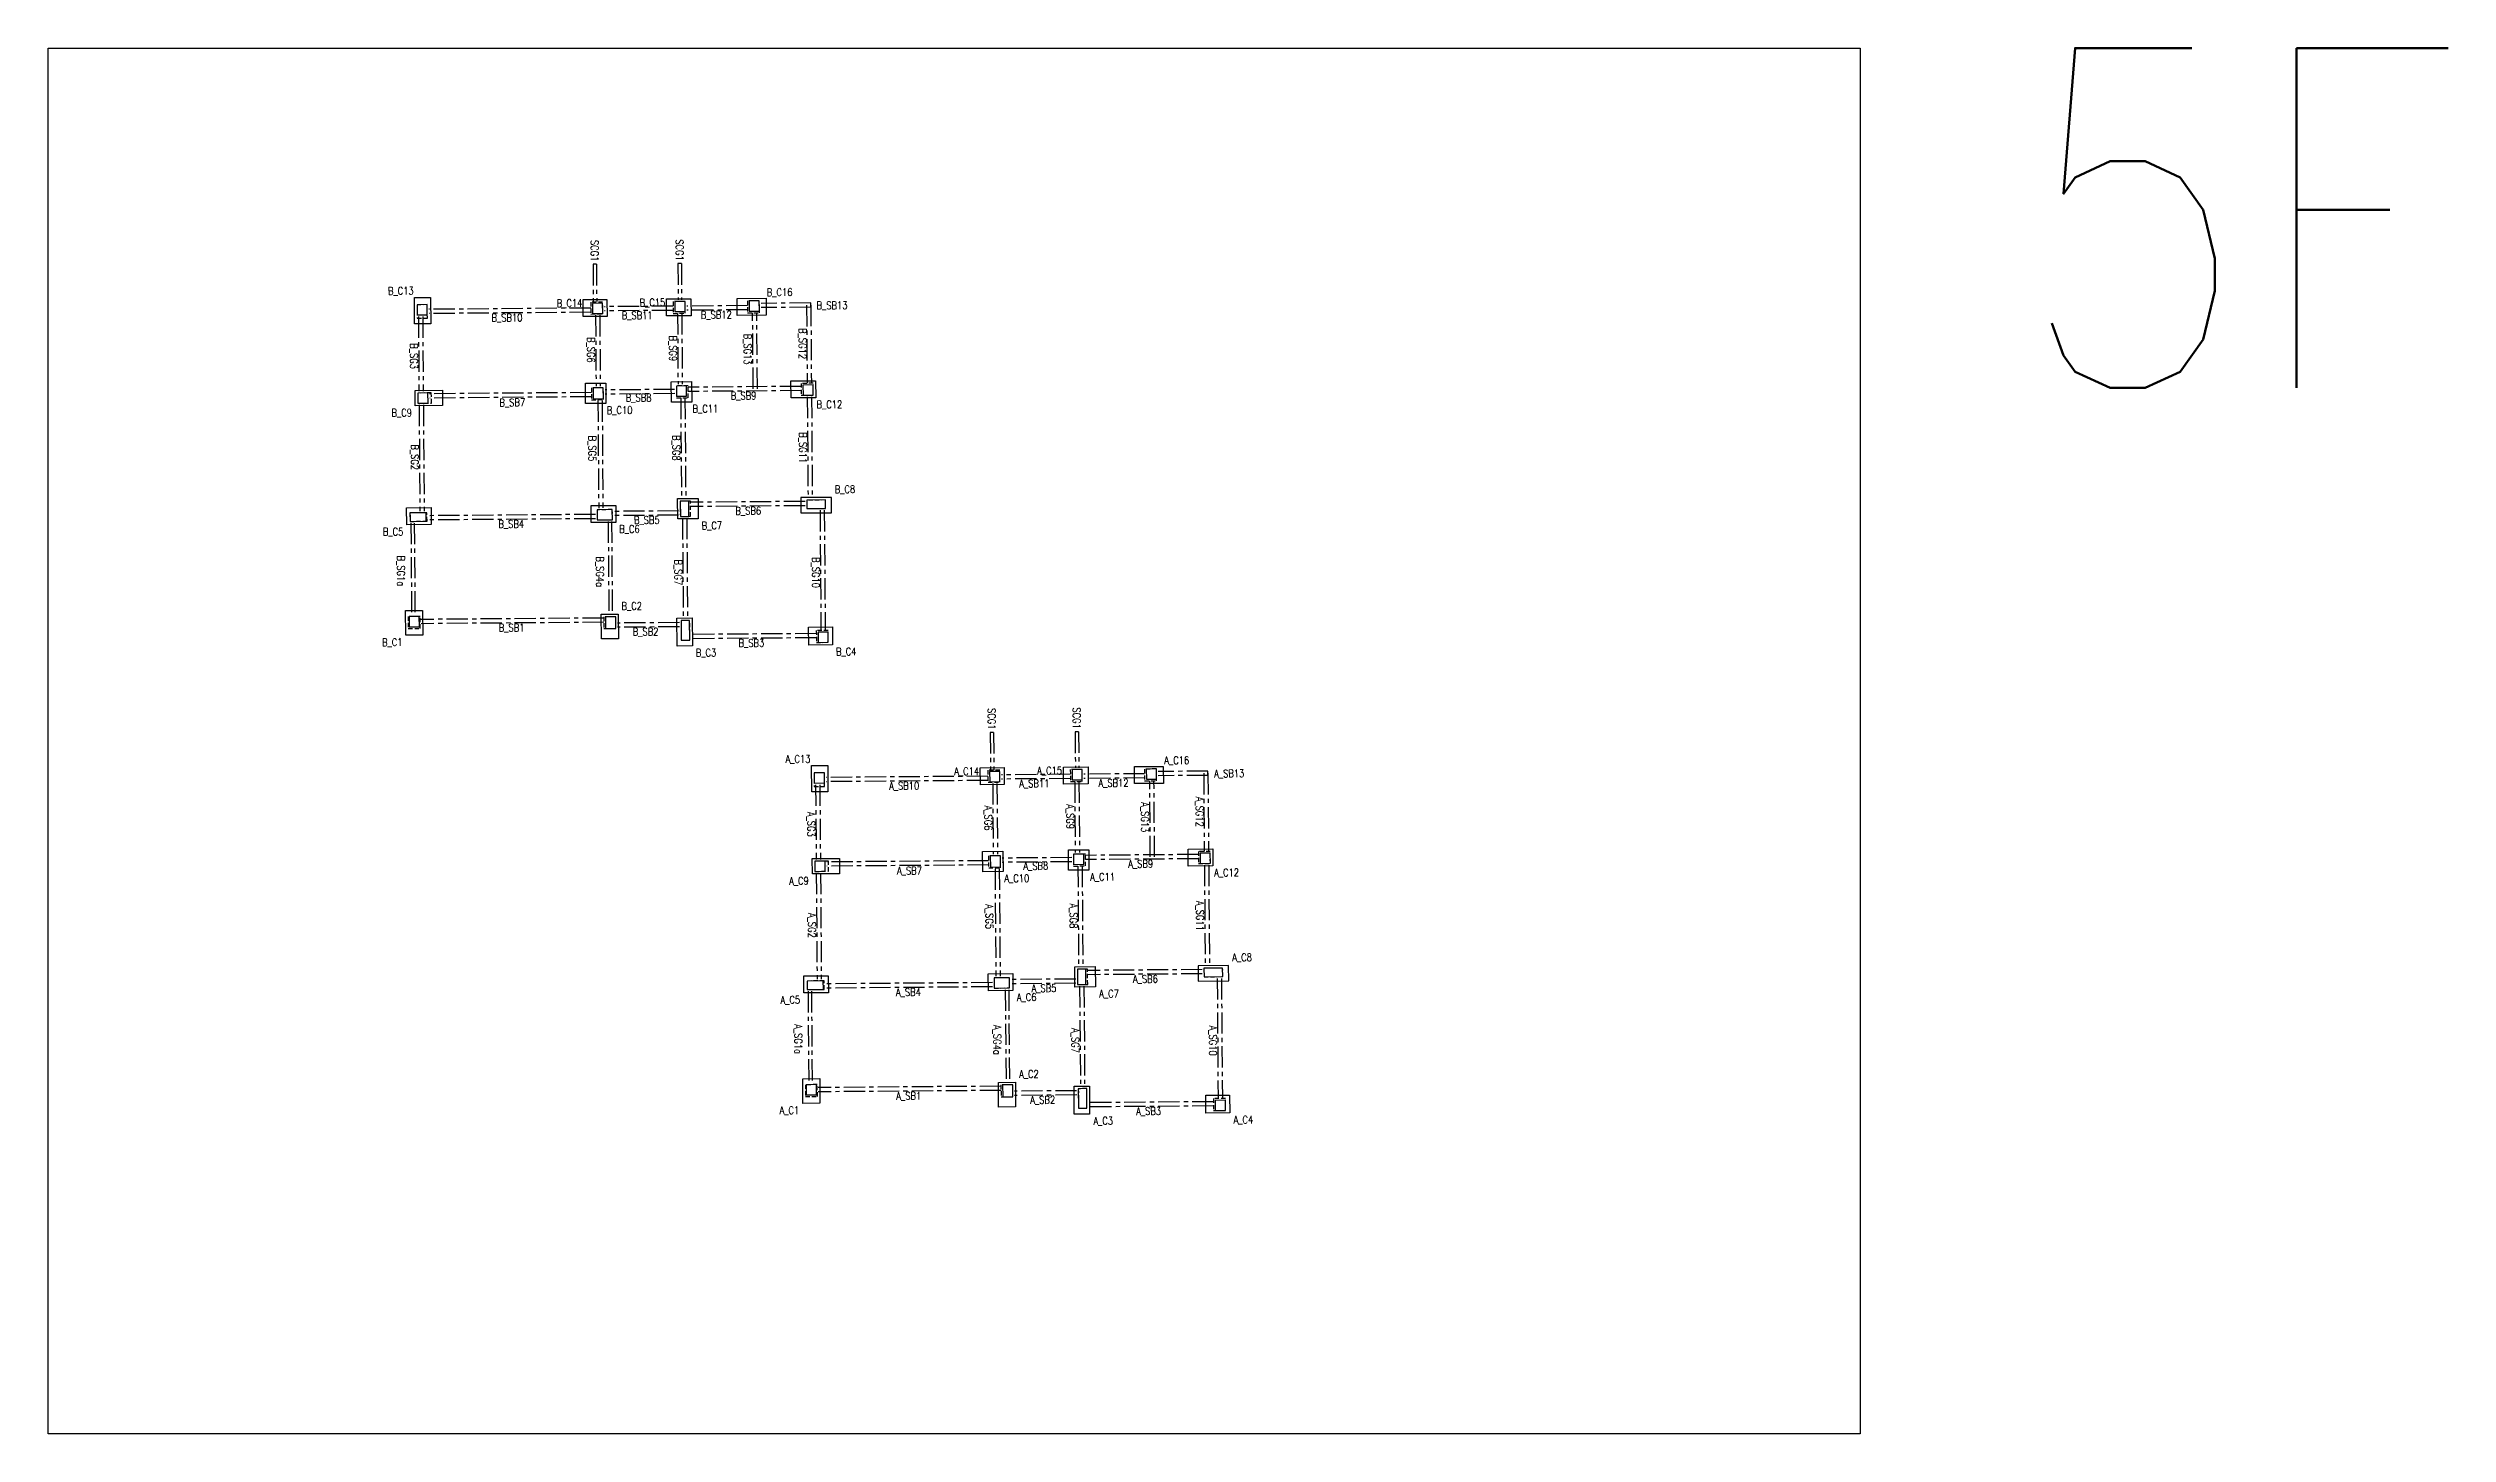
# Model space of a CAD drawing. Header units: millimetres. Extents: x 39613 to 69886, y 27475 to 191272.
# Drawn here: x 50002 to 64126, y 73252 to 81407 of the extents above; entities that cross this region are included whole.
import ezdxf
from ezdxf.enums import TextEntityAlignment as Align

# ---------------------------------------------------------------- set-up
doc = ezdxf.new("R2010")
doc.units = ezdxf.units.MM
doc.header["$LTSCALE"] = 100
doc.header["$MEASUREMENT"] = 0
doc.linetypes.add('CENTER', pattern=[2, 1.25, -0.25, 0.25, -0.25])
doc.linetypes.add('HIDDEN', pattern=[0.375, 0.25, -0.125])
for name, color, linetype in [('TC-COLUMN', 1, 'Continuous'), ('TC-TB', 2, 'Continuous'), ('TC-TC', 4, 'Continuous'), ('TC-虛鋼柱', 4, 'HIDDEN'), ('TC-鋼柱', 11, 'Continuous'), ('TC-鋼粱', 183, 'CENTER')]:
    doc.layers.add(name, color=color, linetype=linetype)
doc.styles.get("Standard").update_dxf_attribs({"font": 'txt.shx', "width": 0.8, "bigfont": 'ae.shx'})

msp = doc.modelspace()

# ---------------------------------------------------------------- texts
at = {"layer": 'Defpoints', "color": 2, "width": 0.8}
msp.add_text('5F', height=2000, rotation=360, dxfattribs=at).set_placement((61589.25, 81407.41), align=Align.TOP_LEFT)
at = {"layer": 'TC-TB', "width": 0.8}
for s, rotation, p in [('SCG1', 270.440027, (53218.52, 80214.96)), ('SCG1', 270.440027, (53718.57, 80218.8)), ('B_SB10', 0.440027, (52702.86, 79820.97)), ('B_SB11', 0.440027, (53468.98, 79834.36)), ('B_SB12', 0.440027, (53934.94, 79837.93)), ('B_SB13', 0.440027, (54615.98, 79893.17)), ('B_SG6', 270, (53197.98, 79631.27)), ('B_SG9', 270, (53680.39, 79639.72)), ('B_SG13', 270, (54119.95, 79635.49)), ('B_SG12', 270, (54442.67, 79668.07)), ('B_SG3', 270, (52155.92, 79594.42)), ('B_SB9', 0.440027, (54095, 79361.43)), ('B_SB7', 0.440027, (52734.23, 79321.51)), ('B_SB8', 0.440027, (53477.65, 79349.55)), ('B_SG5', 270, (53205.02, 79051.06)), ('B_SG8', 270, (53700, 79054.86)), ('B_SG11', 270, (54444.88, 79055.46)), ('B_SG2', 270, (52160.49, 78999.69)), ('B_SB6', 0.440027, (54122.86, 78684.33)), ('B_SB4', 0.440027, (52727.92, 78606.63)), ('B_SB5', 0.440027, (53525.76, 78629.76)), ('B_SG1a', 270, (52079.52, 78330.36)), ('B_SG4a', 270, (53250.59, 78325.63)), ('B_SG10', 270, (54520.66, 78321.13)), ('B_SG7', 270, (53710.77, 78322.2)), ('B_SB1', 0.440027, (52730.11, 77996.63)), ('B_SB2', 0.440027, (53518.38, 77972.68)), ('B_SB3', 0.440027, (54141.4, 77906.66)), ('SCG1', 270.440027, (55555.95, 77460.33)), ('SCG1', 270.440027, (56056, 77464.17)), ('A_SB13', 0.440027, (56953.41, 77138.54)), ('A_SB10', 0.440027, (55040.29, 77066.34)), ('A_SB11', 0.440027, (55806.41, 77079.73)), ('A_SB12', 0.440027, (56272.37, 77083.3)), ('A_SG12', 270, (56780.1, 76913.44)), ('A_SG3', 270, (54493.35, 76839.79)), ('A_SG6', 270, (55535.41, 76876.64)), ('A_SG9', 270, (56017.82, 76885.09)), ('A_SG13', 270, (56457.38, 76880.86)), ('A_SB7', 0.440027, (55071.66, 76566.88)), ('A_SB8', 0.440027, (55815.08, 76594.92)), ('A_SB9', 0.440027, (56432.43, 76606.8)), ('A_SG2', 270, (54497.92, 76245.06)), ('A_SG5', 270, (55542.45, 76296.43)), ('A_SG8', 270, (56037.44, 76300.23)), ('A_SG11', 270, (56782.31, 76300.83)), ('A_SB4', 0.440027, (55065.35, 75852)), ('A_SB5', 0.440027, (55863.19, 75875.13)), ('A_SB6', 0.440027, (56460.29, 75929.7)), ('A_SG1a', 270, (54416.95, 75575.73)), ('A_SG4a', 270, (55588.02, 75571)), ('A_SG7', 270, (56048.2, 75567.57)), ('A_SG10', 270, (56858.09, 75566.5)), ('A_SB1', 0.440027, (55067.54, 75242)), ('A_SB2', 0.440027, (55855.81, 75218.05)), ('A_SB3', 0.440027, (56478.83, 75152.03))]:
    msp.add_text(s, height=45, rotation=rotation, dxfattribs=at).set_placement(p, align=Align.MIDDLE_CENTER)
at = {"layer": 'TC-TC', "width": 0.8}
for s, p in [('B_C13', (52077.97, 79978.68)), ('B_C16', (54307.38, 79970.8)), ('B_C14', (53070.89, 79906.3)), ('B_C15', (53558.93, 79910.05)), ('B_C9', (52083.48, 79261.51)), ('B_C10', (53365.79, 79276.55)), ('B_C11', (53870.57, 79284.92)), ('B_C12', (54600.43, 79310.31)), ('B_C8', (54691.9, 78811.21)), ('B_C5', (52032.75, 78561.29)), ('B_C6', (53423.67, 78576.97)), ('B_C7', (53908.52, 78597.69)), ('B_C2', (53437.14, 78124.55)), ('B_C1', (52027.74, 77911.17)), ('B_C3', (53874.4, 77849.61)), ('B_C4', (54699.24, 77855.94)), ('A_C13', (54415.4, 77224.05)), ('A_C14', (55408.32, 77151.67)), ('A_C15', (55896.36, 77155.42)), ('A_C16', (56644.81, 77216.17)), ('A_C12', (56937.86, 76555.68)), ('A_C9', (54420.91, 76506.88)), ('A_C10', (55703.22, 76521.92)), ('A_C11', (56208, 76530.29)), ('A_C8', (57029.33, 76056.58)), ('A_C7', (56245.95, 75843.06)), ('A_C5', (54370.18, 75806.66)), ('A_C6', (55761.1, 75822.34)), ('A_C2', (55774.57, 75369.92)), ('A_C1', (54365.17, 75156.54)), ('A_C3', (56211.83, 75094.98)), ('A_C4', (57036.67, 75101.31))]:
    msp.add_text(s, height=45, rotation=0.440027, dxfattribs=at).set_placement(p, align=Align.MIDDLE_CENTER)

# ---------------------------------------------------------------- linework, layer by layer
at = {"layer": 'Defpoints'}
msp.add_lwpolyline([(60666.19, 81407.41), (60666.19, 73252.05), (50001.56, 73252.05), (50001.56, 81407.41)], close=True, dxfattribs=at)
at = {"layer": 'TC-COLUMN'}
for points in [[(52159.46, 79784.3), (52158.27, 79939.29), (52253.27, 79940.02), (52254.46, 79785.03)], [(53150.73, 79926.91), (53290.73, 79927.99), (53291.49, 79827.99), (53151.5, 79826.92)], [(53640.78, 79930.68), (53785.77, 79931.79), (53786.54, 79831.79), (53641.54, 79830.68)], [(54057.66, 79933.88), (54227.65, 79935.19), (54228.42, 79835.19), (54058.42, 79833.88)], [(52322.47, 79393.35), (52323.16, 79303.35), (52163.17, 79302.13), (52162.47, 79392.12)], [(53284.57, 79435.93), (53285.49, 79315.93), (53165.49, 79315.01), (53164.57, 79435.01)], [(53789.35, 79444.3), (53790.27, 79324.31), (53670.27, 79323.39), (53669.35, 79443.38)], [(54374.36, 79448.58), (54519.35, 79449.69), (54520.12, 79349.69), (54375.13, 79348.58)], [(52111.67, 78701.9), (52256.66, 78703.01), (52257.43, 78603.02), (52112.44, 78601.9)], [(53197.6, 78715.24), (53342.59, 78716.35), (53343.36, 78616.36), (53198.37, 78615.24)], [(53827.3, 78757.08), (53828.22, 78637.08), (53708.22, 78636.16), (53707.3, 78756.15)], [(54432.28, 78761.71), (54432.97, 78671.71), (54612.96, 78673.1), (54612.27, 78763.1)], [(52107.43, 77951.78), (52106.32, 78096.78), (52206.31, 78097.54), (52207.43, 77952.55)], [(53258.63, 77930.68), (53257.51, 78075.68), (53357.51, 78076.45), (53358.62, 77931.45)], [(53702.83, 78053.29), (53792.83, 78053.99), (53794.1, 77888.99), (53704.1, 77888.3)], [(54478.13, 77999.55), (54618.13, 78000.63), (54618.93, 77895.63), (54478.94, 77894.55)], [(54496.89, 77029.67), (54495.7, 77184.66), (54590.7, 77185.39), (54591.89, 77030.4)], [(55488.16, 77172.28), (55628.16, 77173.36), (55628.92, 77073.36), (55488.93, 77072.29)], [(55978.21, 77176.05), (56123.2, 77177.16), (56123.97, 77077.16), (55978.98, 77076.05)], [(56565.85, 77080.56), (56395.85, 77079.25), (56395.09, 77179.25), (56565.08, 77180.56)], [(54659.9, 76638.72), (54660.59, 76548.72), (54500.6, 76547.5), (54499.91, 76637.49)], [(55622, 76681.3), (55622.92, 76561.3), (55502.92, 76560.38), (55502, 76680.38)], [(56126.78, 76689.67), (56127.7, 76569.68), (56007.7, 76568.76), (56006.78, 76688.75)], [(56711.79, 76693.95), (56856.78, 76695.06), (56857.55, 76595.06), (56712.56, 76593.95)], [(56164.73, 76002.45), (56165.65, 75882.45), (56045.65, 75881.53), (56044.73, 76001.52)], [(56769.71, 76007.08), (56770.4, 75917.08), (56950.39, 75918.47), (56949.7, 76008.47)], [(54449.1, 75947.27), (54594.09, 75948.38), (54594.86, 75848.38), (54449.87, 75847.27)], [(55535.03, 75960.61), (55680.02, 75961.72), (55680.79, 75861.73), (55535.8, 75860.61)], [(54444.86, 75197.15), (54443.75, 75342.15), (54543.74, 75342.91), (54544.86, 75197.92)], [(55596.06, 75176.05), (55594.94, 75321.05), (55694.94, 75321.82), (55696.05, 75176.82)], [(56040.26, 75298.66), (56130.26, 75299.35), (56131.53, 75134.36), (56041.53, 75133.67)], [(56815.56, 75244.92), (56955.56, 75246), (56956.36, 75141), (56816.37, 75139.92)]]:
    msp.add_lwpolyline(points, close=True, dxfattribs=at)
at = {"layer": 'TC-虛鋼柱'}
for points in [[(52174.21, 79816.91), (52234.21, 79817.37), (52233.6, 79897.37), (52173.6, 79896.91)], [(53196.38, 79842.26), (53266.38, 79842.8), (53265.84, 79912.8), (53195.84, 79912.26)], [(53681.43, 79845.99), (53751.43, 79846.53), (53750.89, 79916.52), (53680.89, 79915.99)], [(54118.31, 79849.34), (54188.3, 79849.88), (54187.77, 79919.88), (54117.77, 79919.34)], [(53200.32, 79337.78), (53270.32, 79338.32), (53269.78, 79408.31), (53199.78, 79407.78)], [(53700.08, 79348.62), (53770.08, 79349.15), (53769.54, 79419.15), (53699.54, 79418.61)], [(54435.01, 79364.04), (54505.01, 79364.58), (54504.47, 79434.58), (54434.47, 79434.04)], [(52178.05, 79317.24), (52258.05, 79317.85), (52257.59, 79377.85), (52177.59, 79377.24)], [(53233.25, 78630.51), (53323.25, 78631.2), (53322.79, 78691.2), (53232.79, 78690.51)], [(53723.1, 78651.27), (53783.1, 78651.73), (53782.41, 78741.73), (53722.41, 78741.27)], [(54577.77, 78697.83), (54577.39, 78747.82), (54467.39, 78746.98), (54467.78, 78696.98)], [(52132.28, 78622.05), (52232.28, 78622.82), (52231.9, 78672.82), (52131.9, 78672.05)], [(52122.12, 77991.9), (52192.12, 77992.43), (52191.58, 78062.43), (52121.58, 78061.89)], [(53273.16, 77990.8), (53343.16, 77991.34), (53342.62, 78061.33), (53272.63, 78060.8)], [(53728.83, 77923.48), (53778.83, 77923.86), (53777.95, 78038.86), (53727.95, 78038.48)], [(54523.82, 77909.9), (54593.82, 77910.44), (54593.28, 77980.44), (54523.28, 77979.9)], [(54511.64, 77062.28), (54571.64, 77062.74), (54571.03, 77142.74), (54511.03, 77142.28)], [(55533.81, 77087.63), (55603.81, 77088.17), (55603.27, 77158.17), (55533.27, 77157.63)], [(56018.86, 77091.36), (56088.86, 77091.9), (56088.32, 77161.89), (56018.32, 77161.36)], [(56455.74, 77094.71), (56525.74, 77095.25), (56525.2, 77165.25), (56455.2, 77164.71)], [(54515.48, 76562.61), (54595.48, 76563.22), (54595.02, 76623.22), (54515.02, 76622.61)], [(55537.75, 76583.15), (55607.75, 76583.69), (55607.21, 76653.68), (55537.21, 76653.15)], [(56037.51, 76593.99), (56107.51, 76594.52), (56106.97, 76664.52), (56036.97, 76663.98)], [(56772.44, 76609.41), (56842.44, 76609.95), (56841.9, 76679.95), (56771.9, 76679.41)], [(56915.2, 75943.2), (56914.82, 75993.19), (56804.82, 75992.35), (56805.21, 75942.35)], [(54469.71, 75867.42), (54569.71, 75868.19), (54569.33, 75918.19), (54469.33, 75917.42)], [(55570.68, 75875.88), (55660.68, 75876.57), (55660.22, 75936.57), (55570.22, 75935.88)], [(56060.54, 75896.64), (56120.53, 75897.1), (56119.84, 75987.1), (56059.84, 75986.64)], [(54459.55, 75237.27), (54529.55, 75237.8), (54529.01, 75307.8), (54459.01, 75307.26)], [(55610.59, 75236.17), (55680.59, 75236.71), (55680.05, 75306.7), (55610.06, 75306.17)], [(56066.26, 75168.85), (56116.26, 75169.23), (56115.38, 75284.23), (56065.38, 75283.85)], [(56861.25, 75155.27), (56931.25, 75155.81), (56930.71, 75225.81), (56860.71, 75225.27)]]:
    msp.add_lwpolyline(points, close=True, dxfattribs=at)
at = {"layer": 'TC-鋼柱'}
for points in [[(52174.06, 79836.91), (52234.06, 79837.37), (52233.6, 79897.37), (52173.6, 79896.91)], [(53206.36, 79844.84), (53266.36, 79845.3), (53265.9, 79905.3), (53205.9, 79904.84)], [(53691.35, 79856.06), (53751.35, 79856.53), (53750.89, 79916.52), (53690.89, 79916.06)], [(54128.23, 79859.42), (54188.23, 79859.88), (54187.77, 79919.88), (54127.77, 79919.42)], [(53210.28, 79342.85), (53270.28, 79343.32), (53269.78, 79408.31), (53209.78, 79407.85)], [(53700, 79358.62), (53760, 79359.08), (53759.54, 79419.08), (53699.54, 79418.61)], [(54445.01, 79364.12), (54505.01, 79364.58), (54504.55, 79424.58), (54444.55, 79424.11)], [(52178.05, 79317.24), (52238.05, 79317.7), (52237.59, 79377.7), (52177.59, 79377.24)], [(53233.25, 78630.51), (53323.25, 78631.2), (53322.79, 78691.2), (53232.79, 78690.51)], [(53723.1, 78651.27), (53773.1, 78651.66), (53772.41, 78741.65), (53722.41, 78741.27)], [(54577.77, 78697.83), (54577.39, 78747.82), (54467.39, 78746.98), (54467.78, 78696.98)], [(52132.28, 78622.05), (52227.28, 78622.78), (52226.9, 78672.78), (52131.9, 78672.05)], [(52127.04, 78001.93), (52187.04, 78002.39), (52186.58, 78062.39), (52126.58, 78061.93)], [(53283.16, 77990.87), (53343.16, 77991.34), (53342.62, 78061.33), (53282.63, 78060.87)], [(53728.83, 77923.48), (53778.83, 77923.86), (53777.95, 78038.86), (53727.95, 78038.48)], [(54533.82, 77909.98), (54593.82, 77910.44), (54593.36, 77970.44), (54533.36, 77969.98)], [(54511.49, 77082.28), (54571.49, 77082.74), (54571.03, 77142.74), (54511.03, 77142.28)], [(55543.79, 77090.21), (55603.79, 77090.67), (55603.33, 77150.67), (55543.33, 77150.21)], [(56028.78, 77101.43), (56088.78, 77101.89), (56088.32, 77161.89), (56028.32, 77161.43)], [(56465.66, 77104.79), (56525.66, 77105.25), (56525.2, 77165.25), (56465.2, 77164.79)], [(54515.48, 76562.61), (54575.48, 76563.07), (54575.02, 76623.07), (54515.02, 76622.61)], [(55547.71, 76588.22), (55607.71, 76588.69), (55607.21, 76653.68), (55547.21, 76653.22)], [(56037.43, 76603.99), (56097.43, 76604.45), (56096.97, 76664.45), (56036.97, 76663.98)], [(56782.44, 76609.49), (56842.44, 76609.95), (56841.98, 76669.95), (56781.98, 76669.48)], [(56915.2, 75943.2), (56914.82, 75993.19), (56804.82, 75992.35), (56805.21, 75942.35)], [(54469.71, 75867.42), (54564.71, 75868.15), (54564.33, 75918.15), (54469.33, 75917.42)], [(55570.68, 75875.88), (55660.68, 75876.57), (55660.22, 75936.57), (55570.22, 75935.88)], [(56060.54, 75896.64), (56110.53, 75897.03), (56109.84, 75987.02), (56059.84, 75986.64)], [(54464.47, 75247.3), (54524.47, 75247.76), (54524.01, 75307.76), (54464.01, 75307.3)], [(55620.59, 75236.24), (55680.59, 75236.71), (55680.05, 75306.7), (55620.06, 75306.24)], [(56066.26, 75168.85), (56116.26, 75169.23), (56115.38, 75284.23), (56065.38, 75283.85)], [(56871.25, 75155.35), (56931.25, 75155.81), (56930.79, 75215.81), (56870.79, 75215.34)]]:
    msp.add_lwpolyline(points, close=True, dxfattribs=at)
at = {"layer": 'TC-鋼粱'}
for p, q in [((53229.13, 80135.04), (53209.14, 80134.89)), ((53209.14, 80134.89), (53210.83, 79914.88)), ((53229.13, 80135.04), (53230.82, 79915.03)), ((53729.18, 80138.88), (53709.18, 80138.73)), ((53709.18, 80138.73), (53710.81, 79926.22)), ((53729.18, 80138.88), (53730.81, 79926.37)), ((52181.64, 79826.97), (52185.01, 79387.3)), ((52206.64, 79827.16), (52210.01, 79387.49)), ((53196.11, 79877.26), (52243.81, 79869.95)), ((53196.31, 79852.26), (52244, 79844.95)), ((53223.91, 79834.97), (53227.12, 79417.99)), ((53248.91, 79835.17), (53252.12, 79418.18)), ((53681.1, 79888.49), (53276.05, 79885.38)), ((53681.29, 79863.49), (53276.25, 79860.38)), ((53706.43, 79846.18), (53709.63, 79428.69)), ((53731.43, 79846.37), (53734.63, 79428.88)), ((54117.98, 79891.84), (53761.1, 79889.1)), ((54118.17, 79866.84), (53761.29, 79864.1)), ((54151.74, 79401.87), (54148.31, 79849.57)), ((54176.74, 79402.06), (54173.31, 79849.77)), ((54490.84, 79907.21), (54197.88, 79904.96)), ((54491.03, 79882.21), (54198.07, 79879.96)), ((54465.94, 79894.51), (54469.47, 79434.31)), ((54491.03, 79882.21), (54490.84, 79907.21)), ((54490.94, 79894.71), (54494.47, 79434.5)), ((53689.69, 79398.54), (53279.88, 79395.39)), ((54434.61, 79416.54), (53769.6, 79411.43)), ((54434.8, 79391.54), (53769.79, 79386.43)), ((52185.63, 79307.3), (52190.43, 78682.5)), ((52210.63, 79307.49), (52215.42, 78682.69)), ((53199.99, 79380.09), (52247.63, 79372.78)), ((53200.18, 79355.09), (52247.82, 79347.78)), ((53237.85, 79333.07), (53242.71, 78700.58)), ((53262.85, 79333.26), (53267.71, 78700.78)), ((53689.89, 79373.54), (53280.07, 79370.39)), ((53725.25, 79348.81), (53729.84, 78751.33)), ((53750.25, 79349), (53754.84, 78751.52)), ((54470.08, 79354.31), (54474.67, 78757.04)), ((54495.08, 79354.5), (54499.67, 78757.23)), ((53712.86, 78683.69), (53332.87, 78680.78)), ((54457.45, 78739.4), (53782.47, 78734.22)), ((54457.64, 78714.4), (53782.66, 78709.22)), ((54545.35, 78687.58), (54550.78, 77980.11)), ((54570.35, 78687.77), (54575.78, 77980.3)), ((52137.36, 78612.09), (52141.51, 78072.05)), ((52157.36, 78612.25), (52161.51, 78072.2)), ((53223, 78662.93), (52237.03, 78655.36)), ((53223.19, 78637.93), (52237.22, 78630.36)), ((53298.32, 78621.01), (53302.55, 78071.03)), ((53318.32, 78621.16), (53322.55, 78071.18)), ((53713.05, 78658.7), (53333.06, 78655.78)), ((53735.82, 78641.23), (53740.37, 78048.57)), ((53760.82, 78641.43), (53765.37, 78048.76)), ((53272.68, 78053.3), (52196.72, 78045.03)), ((53272.88, 78028.3), (52196.91, 78020.03)), ((53718.04, 78026.72), (53352.91, 78023.91)), ((53718.23, 78001.72), (53353.1, 77998.91)), ((54523.42, 77962.09), (53788.58, 77956.45)), ((54523.61, 77937.09), (53788.77, 77931.45)), ((55566.57, 77380.41), (55546.57, 77380.26)), ((55546.57, 77380.26), (55548.26, 77160.25)), ((55566.57, 77380.41), (55568.25, 77160.4)), ((56066.61, 77384.25), (56046.61, 77384.1)), ((56046.61, 77384.1), (56048.24, 77171.59)), ((56066.61, 77384.25), (56068.24, 77171.74)), ((55533.54, 77122.63), (54581.24, 77115.32)), ((56018.53, 77133.86), (55613.48, 77130.75)), ((56455.41, 77137.21), (56098.53, 77134.47)), ((56828.27, 77152.58), (56535.31, 77150.33)), ((56828.46, 77127.58), (56535.5, 77125.33)), ((56803.37, 77139.88), (56806.9, 76679.68)), ((56828.46, 77127.58), (56828.27, 77152.58)), ((56828.37, 77140.08), (56831.9, 76679.87)), ((54519.07, 77072.34), (54522.44, 76632.67)), ((54544.07, 77072.53), (54547.44, 76632.86)), ((55533.74, 77097.63), (54581.43, 77090.32)), ((55561.34, 77080.34), (55564.55, 76663.36)), ((55586.34, 77080.54), (55589.55, 76663.55)), ((56018.72, 77108.86), (55613.68, 77105.75)), ((56043.86, 77091.55), (56047.06, 76674.06)), ((56068.86, 77091.74), (56072.06, 76674.25)), ((56455.6, 77112.21), (56098.72, 77109.47)), ((56489.17, 76647.24), (56485.74, 77094.94)), ((56514.17, 76647.43), (56510.74, 77095.14)), ((55537.42, 76625.46), (54585.06, 76618.15)), ((55537.61, 76600.46), (54585.25, 76593.15)), ((55575.28, 76578.44), (55580.14, 75945.95)), ((55600.28, 76578.63), (55605.14, 75946.15)), ((56027.12, 76643.91), (55617.31, 76640.76)), ((56027.32, 76618.91), (55617.5, 76615.76)), ((56062.68, 76594.18), (56067.27, 75996.7)), ((56087.68, 76594.37), (56092.27, 75996.89)), ((56772.04, 76661.91), (56107.03, 76656.8)), ((56772.23, 76636.91), (56107.22, 76631.8)), ((56807.52, 76599.68), (56812.1, 76002.41)), ((56832.51, 76599.87), (56837.1, 76002.6)), ((54523.06, 76552.67), (54527.86, 75927.87)), ((54548.06, 76552.86), (54552.85, 75928.06)), ((54474.79, 75857.46), (54478.94, 75317.42)), ((54494.79, 75857.62), (54498.94, 75317.57)), ((55560.43, 75908.3), (54574.46, 75900.73)), ((55560.62, 75883.3), (54574.65, 75875.73)), ((55635.76, 75866.38), (55639.98, 75316.4)), ((55655.75, 75866.53), (55659.98, 75316.55)), ((56050.29, 75929.06), (55670.3, 75926.15)), ((56050.48, 75904.07), (55670.49, 75901.15)), ((56073.25, 75886.6), (56077.8, 75293.94)), ((56098.25, 75886.8), (56102.8, 75294.13)), ((56794.88, 75984.77), (56119.9, 75979.59)), ((56795.07, 75959.77), (56120.09, 75954.59)), ((56882.78, 75932.95), (56888.21, 75225.48)), ((56907.78, 75933.14), (56913.21, 75225.67)), ((55610.11, 75298.67), (54534.15, 75290.4)), ((55610.31, 75273.67), (54534.34, 75265.4)), ((56055.47, 75272.08), (55690.34, 75269.28)), ((56055.66, 75247.09), (55690.53, 75244.28)), ((56860.85, 75207.46), (56126.01, 75201.82)), ((56861.04, 75182.46), (56126.2, 75176.82))]:
    msp.add_line(p, q, dxfattribs=at)

msp.set_redraw_order([(e.dxf.handle, doc.entitydb.next_handle()) for e in msp.query("TEXT MTEXT ATTDEF DIMENSION ARC_DIMENSION")])  # texts and dimensions are drawn at this point

doc.saveas('drawing.dxf')
